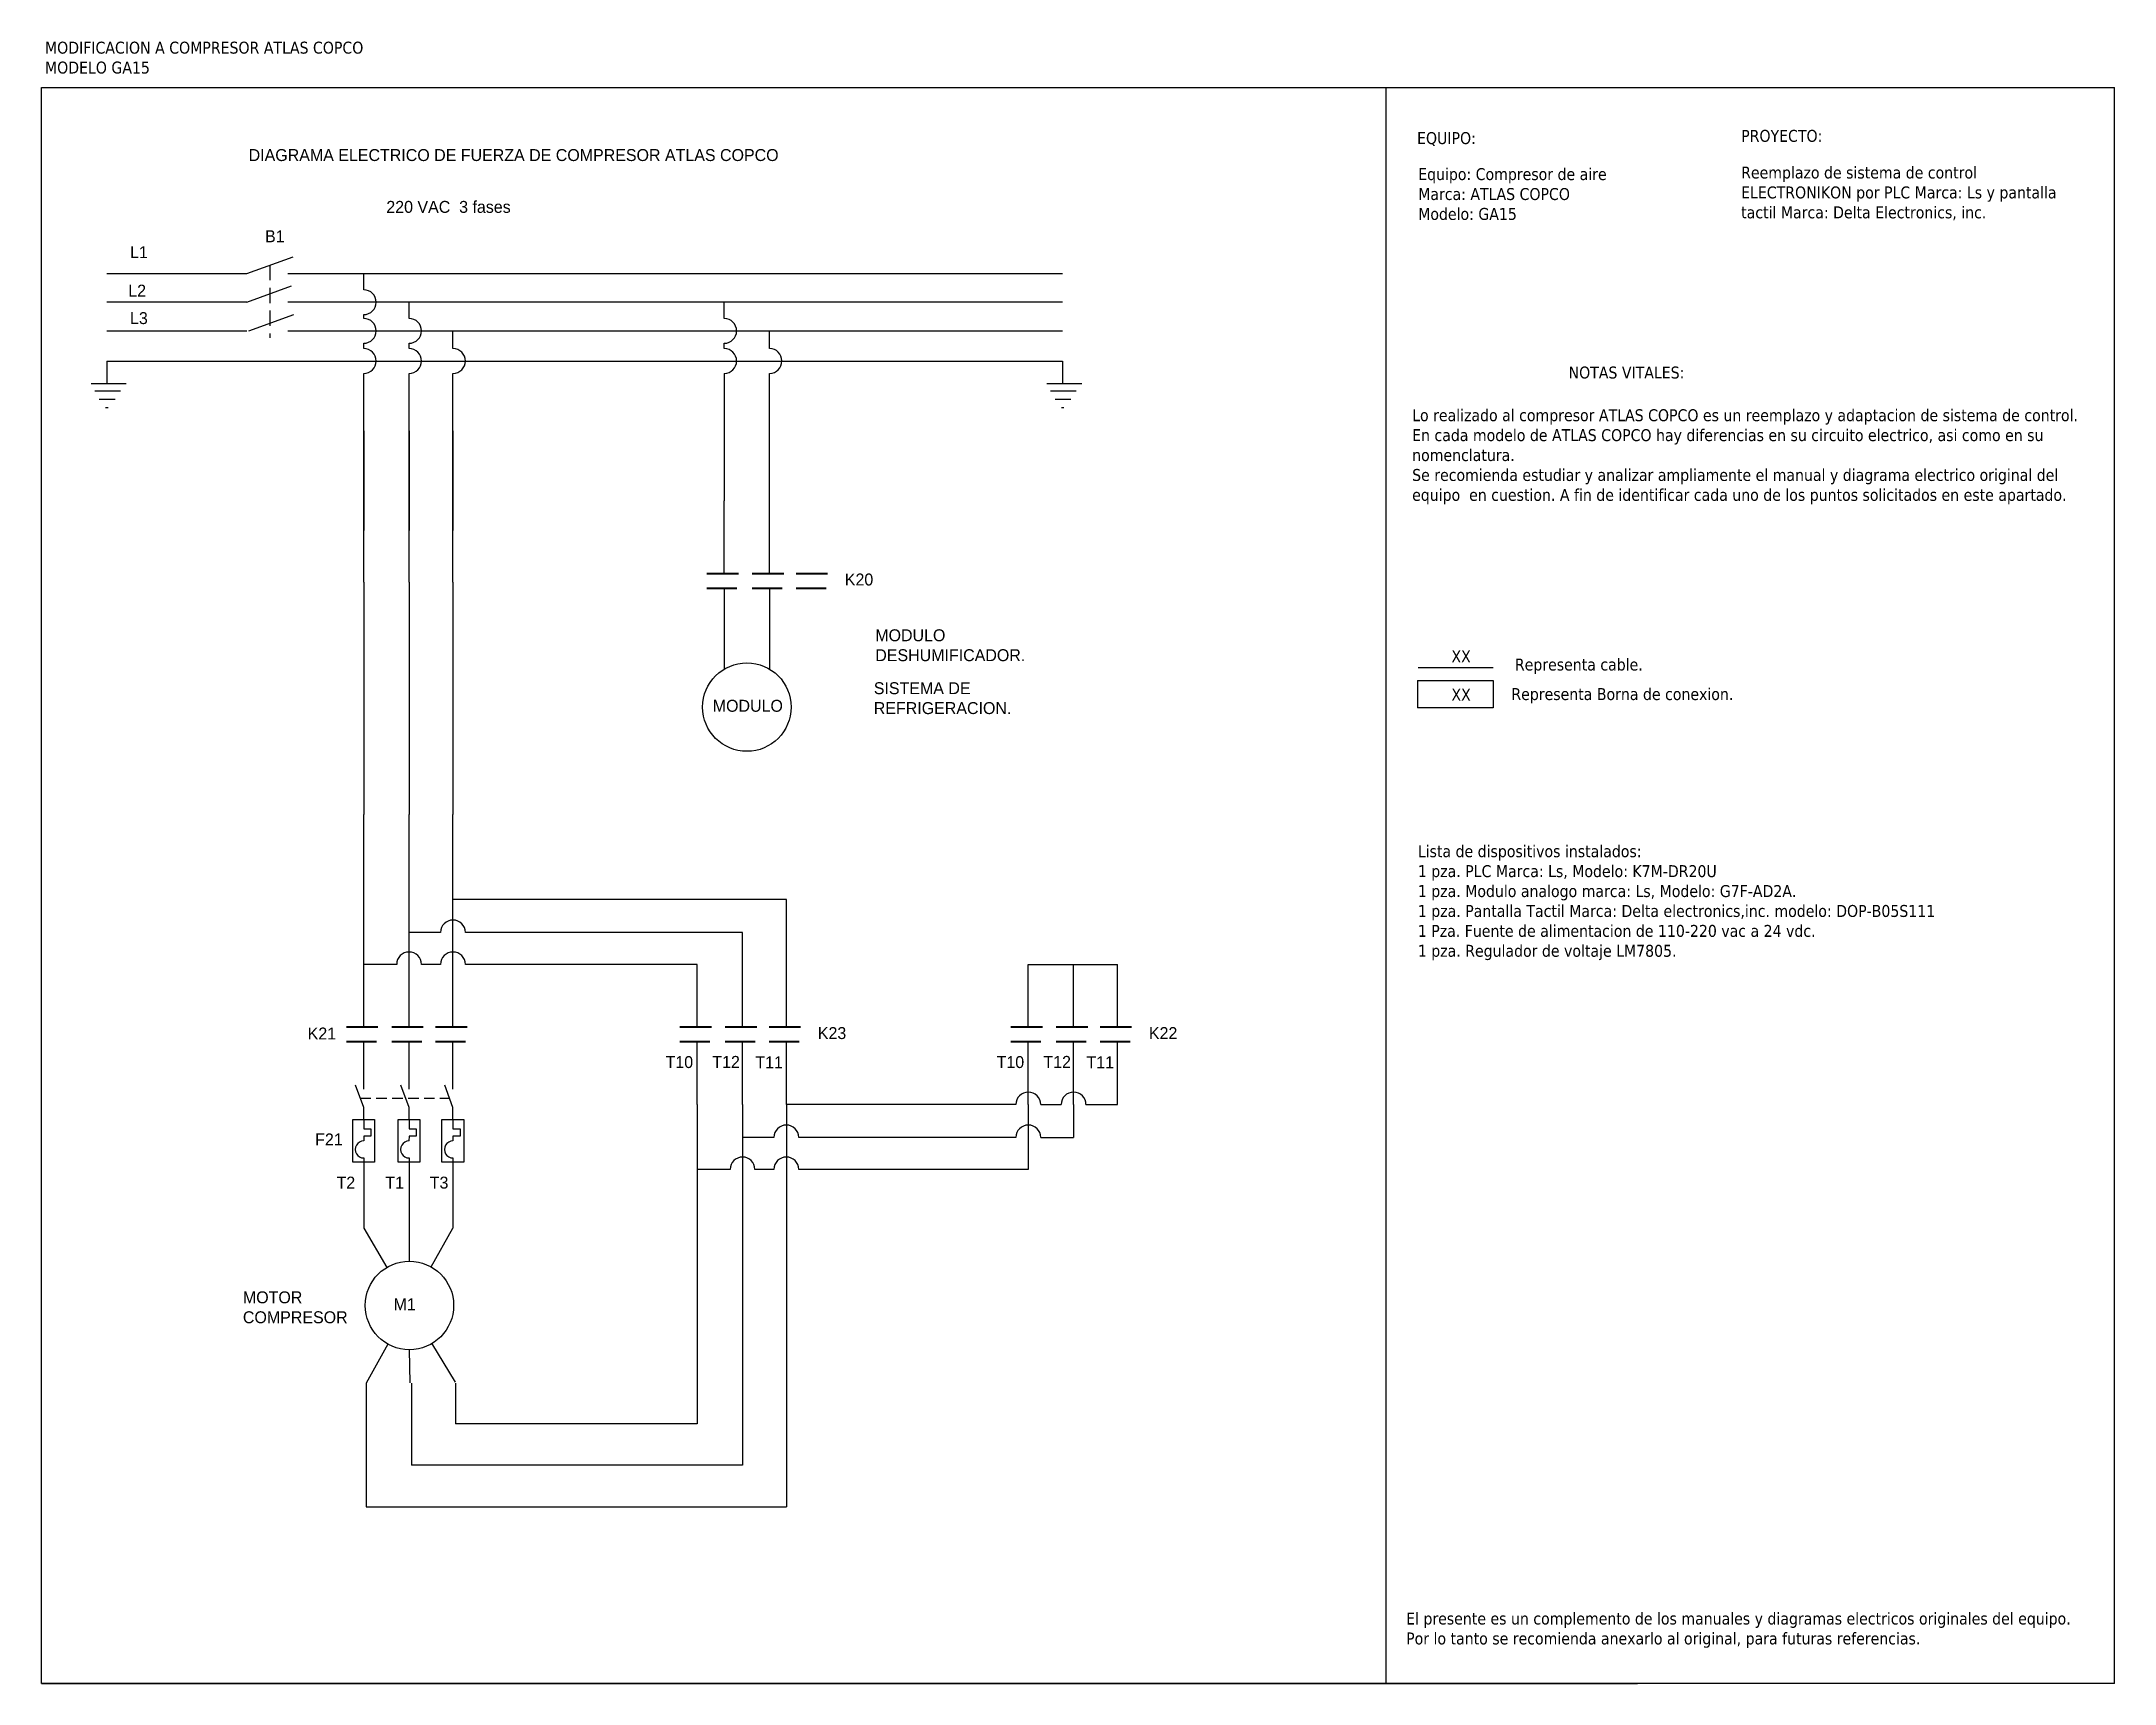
# Model space of a CAD drawing. Header units: millimetres. Extents: x 280 to 2517, y 686 to 1154.
# Drawn here: x 279.9 to 713.7, y 686.1 to 1029.8 of the extents above; entities that cross this region are included whole.
import ezdxf

# ---------------------------------------------------------------- set-up
doc = ezdxf.new("R2010")
doc.units = ezdxf.units.MM
doc.linetypes.add('LÍNEAS_OCULTAS2', pattern=[4.7625, 3.175, -1.5875])
doc.layers.add('Capa1', color=7, linetype='LÍNEAS_OCULTAS2')
doc.layers.add('CONTACTOS', color=7, linetype='Continuous', lineweight=40)
doc.styles.add('Tahoma', font='tahoma.ttf')

msp = doc.modelspace()

# ---------------------------------------------------------------- texts
at = {"char_height": 2.5, "attachment_point": 1, "style": 'Tahoma'}
for s, insert, width in [('MODIFICACION A COMPRESOR ATLAS COPCO\\PMODELO GA15', (280.602, 1029.707), 99.3678), ('EQUIPO:', (567.718, 1010.784), 57.58905), ('PROYECTO:', (635.535, 1011.247), 57.58905), ('Equipo: Compresor de aire\\PMarca: ATLAS COPCO\\PModelo: GA15', (567.954, 1003.244), 107.81633), ('Reemplazo de sistema de control ELECTRONIKON por PLC Marca: Ls y pantalla tactil Marca: Delta Electronics, inc.', (635.53, 1003.578), 67.76111), ('NOTAS VITALES:', (599.418, 961.724), 57.58905), ('Lo realizado al compresor ATLAS COPCO es un reemplazo y adaptacion de sistema de control. \\PEn cada modelo de ATLAS COPCO hay diferencias en su circuito electrico, asi como en su nomenclatura.\\PSe recomienda estudiar y analizar ampliamente el manual y diagrama electrico original del equipo  en cuestion. A fin de identificar cada uno de los puntos solicitados en este apartado.', (566.691, 952.789), 141.67465), ('XX', (574.909, 902.307), 15.27778), ('Representa cable.', (588.183, 900.617), 99.3678), ('XX', (574.909, 894.295), 15.27778), ('Representa Borna de conexion.', (587.454, 894.439), 99.3678), ('Lista de dispositivos instalados:\\P1 pza. PLC Marca: Ls, Modelo: K7M-DR20U \\P1 pza. Modulo analogo marca: Ls, Modelo: G7F-AD2A. \\P1 pza. Pantalla Tactil Marca: Delta electronics,inc. modelo: DOP-B05S111\\P1 Pza. Fuente de alimentacion de 110-220 vac a 24 vdc.\\P1 pza. Regulador de voltaje LM7805.', (567.875, 861.55), 110.82344), ('El presente es un complemento de los manuales y diagramas electricos originales del equipo. Por lo tanto se recomienda anexarlo al original, para futuras referencias.', (565.432, 700.981), 142.58733)]:
    msp.add_mtext(s, dxfattribs=dict(at, insert=insert, width=width))
at = {"char_height": 2.5}
for s, insert, width, attachment_point in [('DIAGRAMA ELECTRICO DE FUERZA DE COMPRESOR ATLAS COPCO', (323.222, 1007.228), 132.79291, 1), ('220 VAC  3 fases ', (352.035, 996.385), 132.79291, 1), ('B1', (326.661, 990.243), 7.32654, 1), ('L1', (298.412, 986.907), 11.51105, 1), ('L2', (298.029, 978.856), 8.24959, 1), ('L3', (298.402, 973.106), 6.90663, 1), ('K20', (447.975, 918.413), 2.99049, 1), ('MODULO DESHUMIFICADOR. ', (454.347, 906.739), 20.35579, 1), ('SISTEMA DE REFRIGERACION. ', (454.037, 895.667), 30.86556, 1), ('MODULO', (420.342, 891.981), 8.52054, 1), ('K21', (335.579, 823.406), 2.99049, 1), ('K23', (442.325, 823.495), 2.99049, 1), ('K22', (511.603, 823.495), 2.99049, 1), ('T10', (413.344, 817.429), 2.98262, 2), ('T12', (423.136, 817.466), 2.98262, 2), ('T11', (432.138, 817.392), 2.98262, 2), ('T10', (482.622, 817.429), 2.98262, 2), ('T12', (492.414, 817.466), 2.98262, 2), ('T11', (501.416, 817.392), 2.98262, 2), ('F21', (337.146, 801.234), 2.99049, 1), ('T2', (343.57, 792.202), 2.98262, 2), ('T1', (353.772, 792.202), 2.98262, 2), ('T3', (363.072, 792.202), 2.98262, 2), ('MOTOR\\PCOMPRESOR', (322.022, 768.194), 20.35579, 1), ('M1', (353.544, 766.731), 8.52054, 1)]:
    msp.add_mtext(s, dxfattribs=dict(at, insert=insert, width=width, attachment_point=attachment_point))

# ---------------------------------------------------------------- linework, layer by layer
for p, q in [((279.869, 686.128), (279.869, 1020.128)), ((279.869, 686.128), (279.869, 1020.128)), ((279.869, 1020.128), (713.665, 1020.128)), ((561.205, 1020.128), (561.205, 686.128)), ((713.665, 686.128), (713.665, 1020.128)), ((293.529, 981.185), (322.827, 981.185)), ((322.827, 981.185), (332.51, 984.71)), ((331.434, 981.185), (493.529, 981.185)), ((347.309, 977.78), (347.309, 981.185)), ((322.827, 975.185), (332.224, 978.606)), ((322.827, 975.185), (293.529, 975.185)), ((323.258, 969.201), (332.655, 972.621)), ((493.529, 975.185), (331.434, 975.185)), ((347.309, 971.78), (347.309, 972.591)), ((356.792, 971.78), (356.792, 975.185)), ((422.733, 971.78), (422.733, 975.185)), ((293.529, 969.185), (322.827, 969.185)), ((331.434, 969.185), (493.529, 969.185)), ((365.971, 965.475), (365.971, 969.185)), ((432.216, 965.493), (432.216, 969.203)), ((347.309, 965.475), (347.309, 966.591)), ((356.792, 965.475), (356.792, 966.591)), ((422.733, 965.475), (422.733, 966.591)), ((293.529, 962.88), (493.529, 962.88)), ((293.529, 962.88), (293.529, 958.211)), ((347.309, 916.595), (347.309, 960.285)), ((356.78, 916.595), (356.792, 960.285)), ((365.971, 916.595), (365.971, 960.285)), ((422.733, 960.285), (422.733, 933.596)), ((432.216, 933.596), (432.216, 960.303)), ((493.529, 962.88), (493.529, 958.211)), ((290.248, 958.211), (297.56, 958.211)), ((291.02, 956.623), (296.379, 956.623)), ((291.974, 954.899), (295.289, 954.899)), ((490.248, 958.211), (497.56, 958.211)), ((491.02, 956.623), (496.379, 956.623)), ((491.974, 954.899), (495.289, 954.899)), ((293.291, 953.175), (293.836, 953.175)), ((493.291, 953.175), (493.836, 953.175)), ((347.309, 948.239), (347.309, 927.421)), ((356.792, 948.241), (356.792, 927.421)), ((365.971, 948.241), (365.971, 927.421)), ((422.733, 920.437), (422.733, 933.596)), ((432.216, 920.437), (432.216, 933.596)), ((422.733, 918.374), (422.733, 931.533)), ((432.216, 918.374), (432.216, 931.533)), ((347.309, 916.595), (347.309, 868.012)), ((356.78, 916.595), (356.78, 868.012)), ((365.971, 916.595), (365.971, 868.012)), ((422.733, 915.37), (422.74, 906.636)), ((432.223, 915.37), (432.223, 906.636)), ((422.74, 906.636), (422.74, 898.408)), ((432.223, 906.636), (432.223, 898.408)), ((567.949, 898.777), (583.613, 898.777)), ((567.843, 896.044), (583.613, 896.044)), ((567.843, 896.044), (567.843, 890.281)), ((583.613, 896.044), (583.613, 890.281)), ((583.613, 890.281), (567.843, 890.281)), ((347.309, 836.614), (347.309, 868.012)), ((356.792, 836.614), (356.792, 868.012)), ((365.971, 836.614), (365.971, 868.012)), ((435.745, 850.194), (365.971, 850.194)), ((435.745, 836.614), (435.745, 850.194)), ((363.376, 843.302), (356.792, 843.302)), ((426.566, 843.302), (368.566, 843.302)), ((426.566, 836.614), (426.566, 843.302)), ((347.309, 823.455), (347.309, 836.614)), ((354.197, 836.614), (347.309, 836.614)), ((356.792, 823.455), (356.792, 836.614)), ((363.376, 836.614), (359.387, 836.614)), ((365.971, 823.455), (365.971, 836.614)), ((417.083, 836.614), (368.566, 836.614)), ((417.083, 823.455), (417.083, 836.614)), ((426.566, 823.455), (426.566, 836.614)), ((435.745, 823.455), (435.745, 836.614)), ((486.361, 823.455), (486.361, 836.614)), ((486.361, 836.614), (505.023, 836.614)), ((495.844, 823.455), (495.844, 836.614)), ((505.023, 823.455), (505.023, 836.614)), ((347.309, 810.526), (347.309, 820.451)), ((356.792, 810.526), (356.792, 820.451)), ((365.971, 810.526), (365.971, 820.451)), ((417.083, 807.292), (417.083, 820.451)), ((426.566, 807.292), (426.566, 820.451)), ((435.745, 807.292), (435.745, 820.451)), ((486.361, 807.292), (486.361, 820.451)), ((495.844, 807.292), (495.844, 820.451)), ((505.023, 807.292), (505.023, 820.451)), ((347.296, 806.648), (345.586, 811.347)), ((356.78, 806.648), (355.07, 811.347)), ((365.958, 806.648), (364.248, 811.347)), ((417.083, 807.292), (417.083, 740.473)), ((426.566, 807.292), (426.566, 731.791)), ((435.745, 807.292), (435.745, 723.108)), ((483.766, 807.292), (435.745, 807.292)), ((486.361, 807.292), (486.361, 793.712)), ((488.956, 807.292), (493.249, 807.292)), ((495.844, 807.292), (495.844, 800.4)), ((498.439, 807.292), (505.023, 807.292)), ((347.294, 804.176), (347.294, 802.176)), ((347.296, 804.148), (347.296, 806.648)), ((356.778, 804.176), (356.778, 802.176)), ((356.78, 804.148), (356.78, 806.648)), ((365.956, 804.176), (365.956, 802.176)), ((365.958, 804.148), (365.958, 806.648)), ((347.294, 800.676), (347.293, 799.661)), ((347.294, 802.176), (348.794, 802.176)), ((348.794, 800.676), (347.294, 800.676)), ((348.794, 802.176), (348.794, 800.676)), ((356.778, 800.676), (356.776, 799.661)), ((356.778, 802.176), (358.278, 802.176)), ((358.278, 800.676), (356.778, 800.676)), ((358.278, 802.176), (358.278, 800.676)), ((365.956, 800.676), (365.955, 799.661)), ((365.956, 802.176), (367.456, 802.176)), ((367.456, 800.676), (365.956, 800.676)), ((367.456, 802.176), (367.456, 800.676)), ((433.15, 800.4), (426.566, 800.4)), ((483.766, 800.4), (438.34, 800.4)), ((488.956, 800.4), (495.844, 800.4)), ((347.302, 795.226), (347.309, 781.425)), ((347.309, 796.105), (347.309, 795.224)), ((356.792, 796.105), (356.792, 795.224)), ((356.792, 795.224), (356.792, 781.425)), ((365.971, 796.105), (365.971, 795.224)), ((365.971, 795.226), (365.971, 781.425)), ((423.971, 793.712), (417.083, 793.712)), ((433.15, 793.712), (429.161, 793.712)), ((486.361, 793.712), (438.34, 793.712)), ((347.309, 781.425), (352.16, 773.216)), ((356.792, 781.425), (356.825, 774.504)), ((361.407, 773.314), (365.971, 781.425)), ((352.317, 757.134), (347.84, 748.976)), ((357.018, 749.073), (356.912, 755.994)), ((366.501, 749.174), (361.563, 757.33)), ((347.84, 748.976), (347.84, 723.108)), ((357.323, 748.976), (357.323, 731.791)), ((366.502, 748.976), (366.502, 740.473)), ((417.083, 740.473), (366.502, 740.473)), ((426.566, 731.791), (357.323, 731.791)), ((347.84, 723.108), (435.745, 723.108)), ((279.869, 686.128), (613.869, 686.128)), ((713.665, 686.128), (279.869, 686.128))]:
    msp.add_line(p, q)
for points in [[(345.014, 804.176), (349.574, 804.176), (349.574, 795.226), (345.014, 795.226)], [(354.498, 804.176), (359.057, 804.176), (359.057, 795.226), (354.498, 795.226)], [(363.676, 804.176), (368.236, 804.176), (368.236, 795.226), (363.676, 795.226)]]:
    msp.add_lwpolyline(points, close=True)
for centre in [(427.481, 890.459), (356.868, 765.249)]:
    msp.add_circle(centre, 9.255)
for centre, radius, start, end in [((347.309, 975.185), 2.595, 270, 90), ((347.309, 969.185), 2.595, 270, 90), ((356.792, 969.185), 2.595, 270, 90), ((422.733, 969.185), 2.595, 270, 90), ((347.309, 962.88), 2.595, 270, 90), ((356.792, 962.88), 2.595, 270, 90), ((365.971, 962.88), 2.595, 270, 90), ((422.733, 962.88), 2.595, 270, 90), ((432.216, 962.898), 2.595, 270, 90), ((365.971, 843.302), 2.595, 0, 180), ((356.792, 836.614), 2.595, 0, 180), ((365.971, 836.614), 2.595, 0, 180), ((486.361, 807.292), 2.595, 0, 180), ((495.844, 807.292), 2.595, 0, 180), ((435.745, 800.4), 2.595, 0, 180), ((486.361, 800.4), 2.595, 0, 180), ((347.305, 797.885), 1.78, 89.83778, 270.15027), ((356.788, 797.885), 1.78, 89.83778, 270.15027), ((365.966, 797.885), 1.78, 89.83778, 270.15027), ((426.566, 793.712), 2.595, 0, 180), ((435.745, 793.712), 2.595, 0, 180)]:
    msp.add_arc(centre, radius, start, end)
at = {"layer": 'Capa1'}
msp.add_line((327.669, 982.948), (327.669, 967.724), dxfattribs=at)
at = {"layer": 'Capa1', "ltscale": 0.7}
msp.add_line((346.585, 808.602), (365.195, 808.602), dxfattribs=at)
at = {"layer": 'CONTACTOS'}
for p, q in [((425.703, 918.377), (419.103, 918.37)), ((419.103, 915.37), (425.393, 915.37)), ((435.186, 918.377), (428.586, 918.37)), ((428.586, 915.37), (434.876, 915.37)), ((444.365, 918.377), (437.764, 918.37)), ((437.764, 915.37), (444.055, 915.37)), ((350.279, 823.458), (343.679, 823.451)), ((343.679, 820.451), (349.969, 820.451)), ((359.762, 823.458), (353.162, 823.451)), ((353.162, 820.451), (359.452, 820.451)), ((368.941, 823.458), (362.341, 823.451)), ((362.341, 820.451), (368.631, 820.451)), ((420.053, 823.458), (413.453, 823.451)), ((413.453, 820.451), (419.743, 820.451)), ((429.536, 823.458), (422.936, 823.451)), ((422.936, 820.451), (429.226, 820.451)), ((438.715, 823.458), (432.115, 823.451)), ((432.115, 820.451), (438.405, 820.451)), ((489.331, 823.458), (482.731, 823.451)), ((482.731, 820.451), (489.021, 820.451)), ((498.814, 823.458), (492.214, 823.451)), ((492.214, 820.451), (498.504, 820.451)), ((507.993, 823.458), (501.393, 823.451)), ((501.393, 820.451), (507.683, 820.451))]:
    msp.add_line(p, q, dxfattribs=at)

msp.set_redraw_order([(e.dxf.handle, doc.entitydb.next_handle()) for e in msp.query("TEXT MTEXT ATTDEF DIMENSION ARC_DIMENSION")])  # texts and dimensions are drawn at this point

doc.saveas('drawing.dxf')
